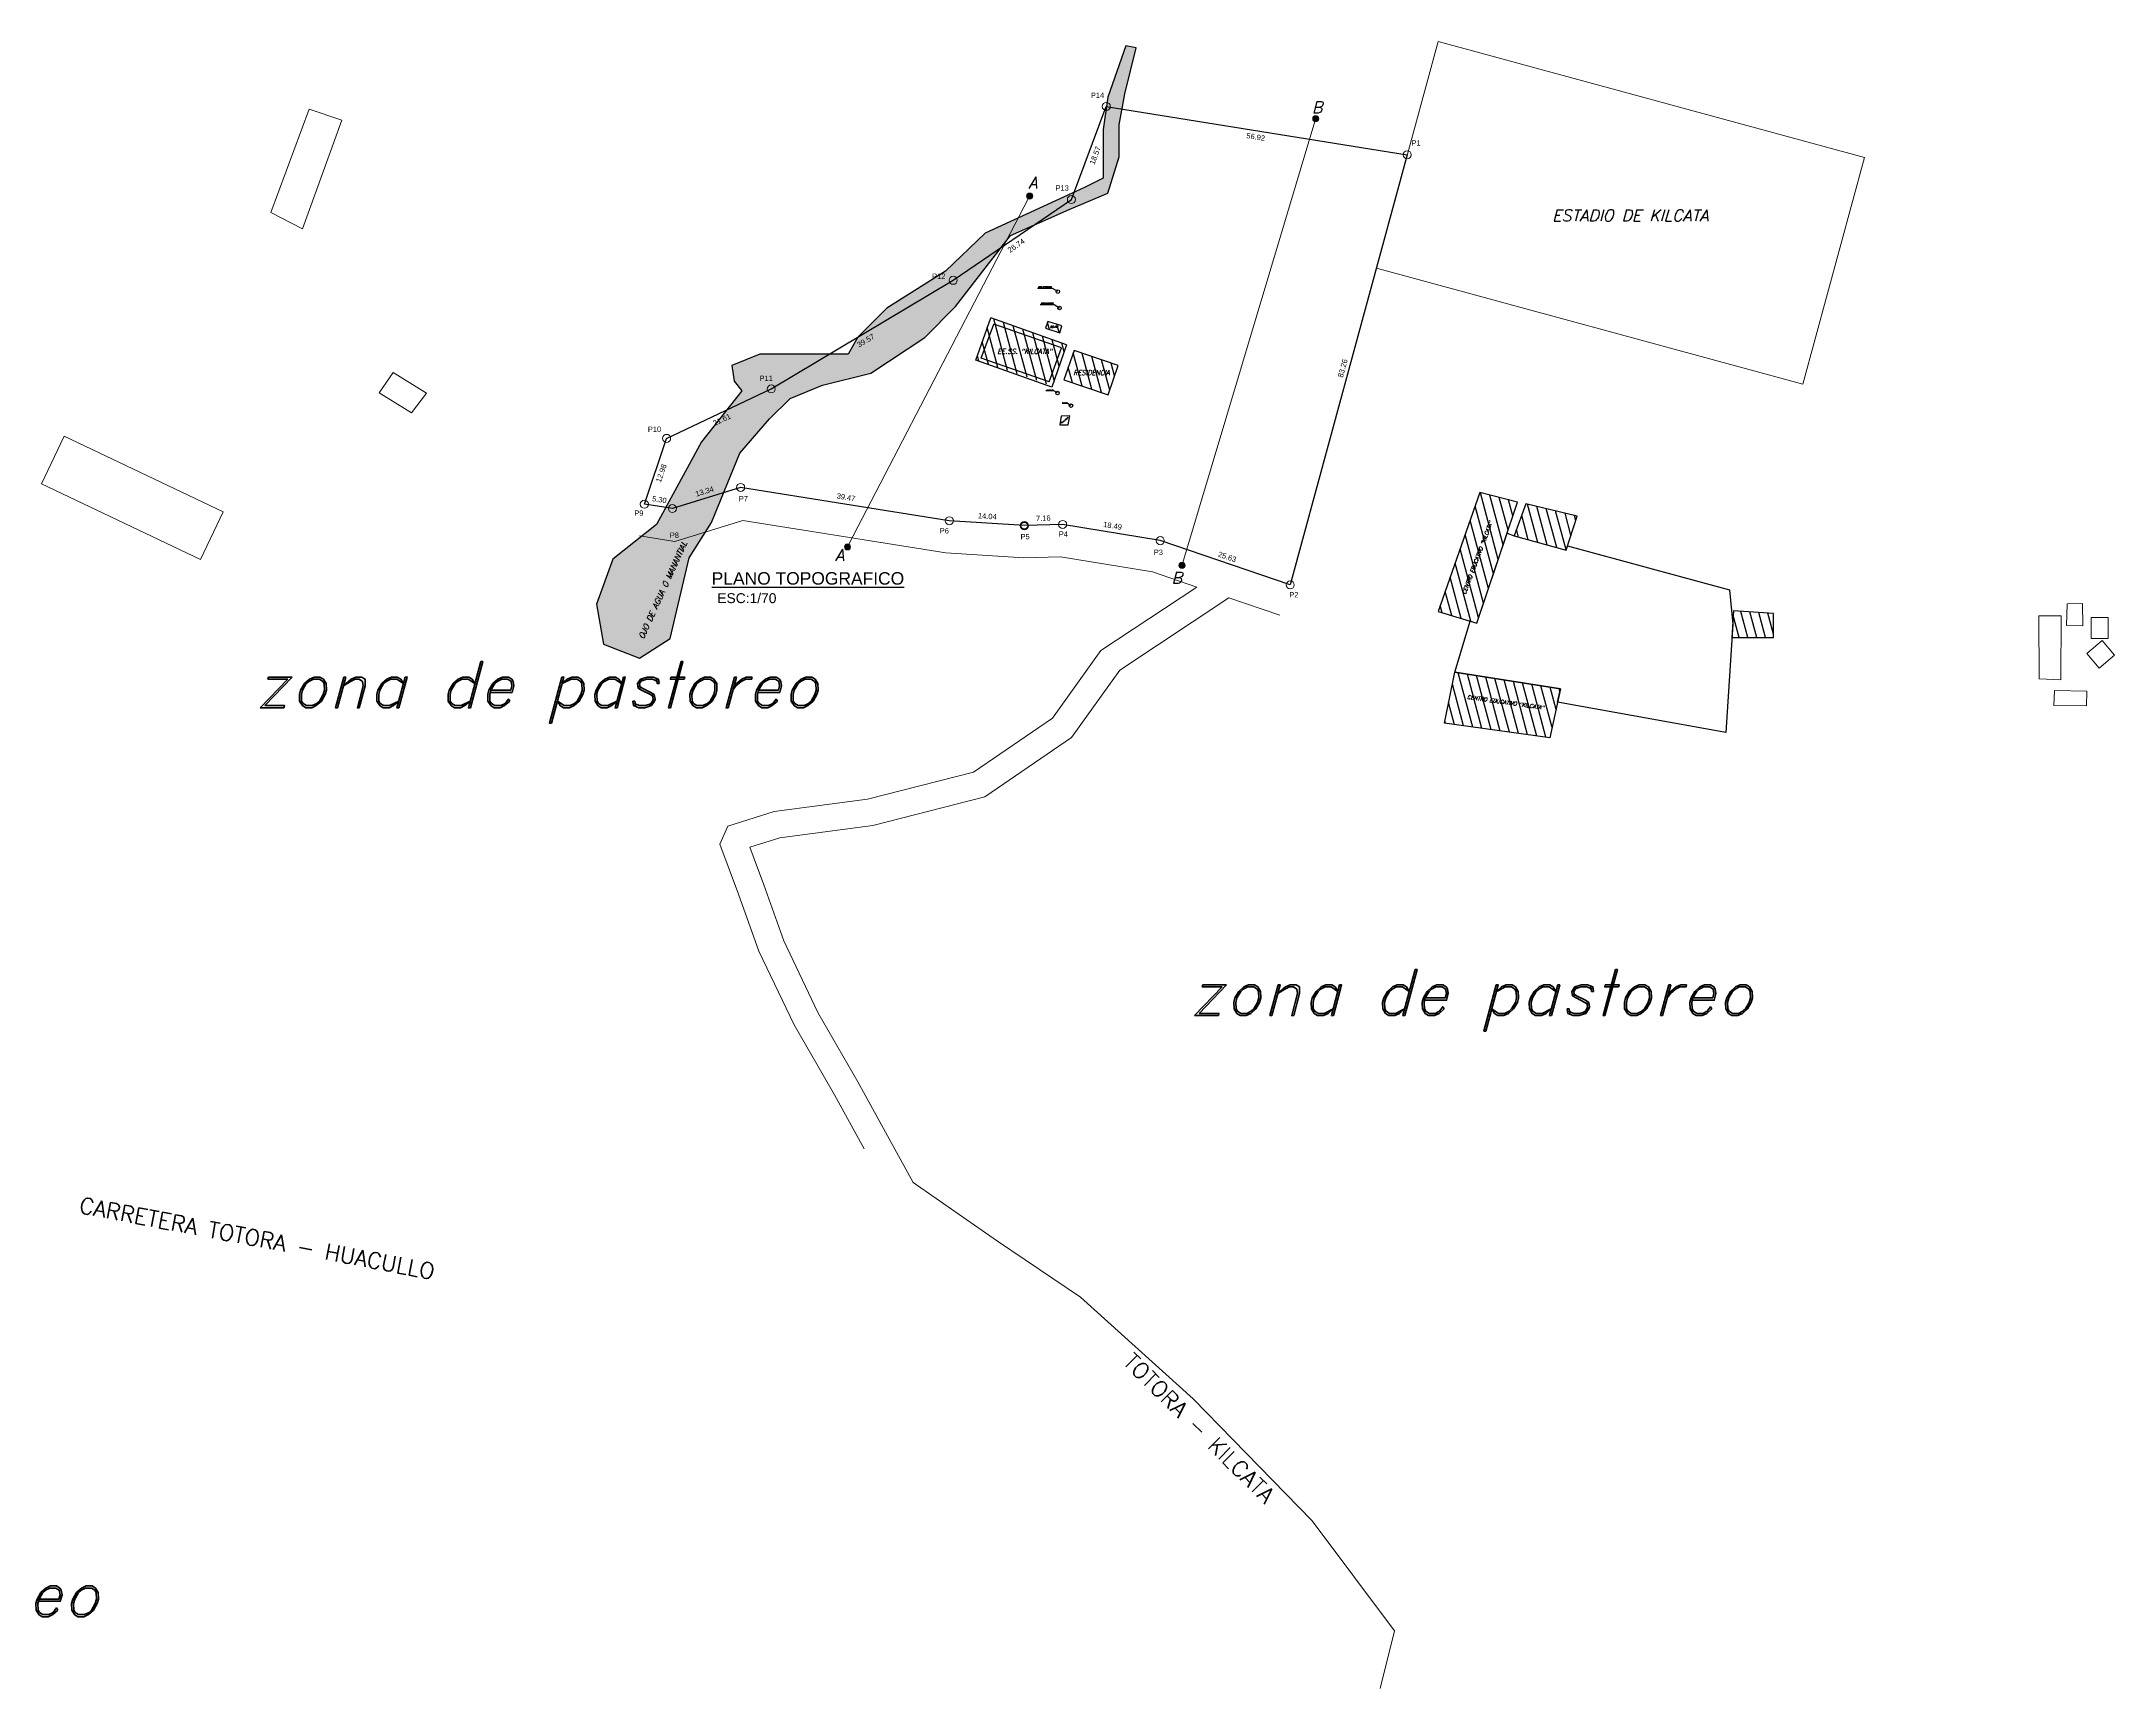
# Model space of a CAD drawing. Header units: metres. Extents: x 758904 to 760277, y 8387332 to 8388258.
# Drawn here: x 759641.1 to 760028.2, y 8387838.4 to 8388146.1 of the extents above; entities that cross this region are included whole.
import ezdxf
from ezdxf.enums import TextEntityAlignment as Align

# ---------------------------------------------------------------- set-up
doc = ezdxf.new("R2010")
doc.units = ezdxf.units.M
for name, color, linetype, lineweight in [('08', 8, 'Continuous', 20), ('COTAS', 40, 'Continuous', 5), ('CUADROS', 9, 'Continuous', 20), ('PERFIL', 150, 'Continuous', 9), ('Texto calles', 7, 'Continuous', 18)]:
    doc.layers.add(name, color=color, linetype=linetype, lineweight=lineweight)
doc.layers.add('NOMBRE', color=40, linetype='Continuous')
doc.layers.add('TEXTOS-CHICOS-03', color=3, linetype='Continuous')
doc.layers.add('TEXTOS-GRANDES-06', color=6, linetype='Continuous', lineweight=25, plot=False)
doc.styles.add('ambiente', font='romand.shx', dxfattribs={"oblique": 15})
doc.styles.add('ARIAL', font='arial.ttf')
doc.styles.add('COTAS', font='arial.ttf')
doc.styles.add('CUADROS', font='arial.ttf')
doc.styles.get("Standard").update_dxf_attribs({"font": 'simplex.shx'})
doc.dimstyles.new('GenDist', dxfattribs={"dimtxt": 1, "dimasz": 0.75, "dimexe": 0.18, "dimexo": 0.0625, "dimgap": 0.375, "dimtad": 2, "dimzin": 1, "dimdsep": 46, "dimtxsty": 'COTAS', "dimcen": 0.09, "dimse1": 1, "dimse2": 1, "dimsd1": 1, "dimsd2": 1, "dimadec": 0, "dimazin": 0, "dimtfac": 1, "dimtofl": 0, "dimtmove": 0, "dimatfit": 3, "dimfxl": 1, "dimtolj": 1, "dimtzin": 0, "dimarcsym": 0})

# ---------------------------------------------------------------- blocks, each defined once
blk = doc.blocks.new('*D57')
at = {"layer": 'Defpoints', "color": 0, "transparency": 16777216}
for p in [(759896.12, 8388124.91), (759874.01, 8388044.65), (759874.27, 8388044.58)]:
    blk.add_point(p, dxfattribs=at)
at = {"layer": 'COTAS', "color": 0, "transparency": 16777216, "insert": (759884.08, 8388085.05), "char_height": 1, "attachment_point": 5, "rotation": 74.7848, "style": 'COTAS'}
blk.add_mtext('\\A1;83.26', dxfattribs=at)
blk = doc.blocks.new('*D58')
at = {"layer": 'Defpoints', "color": 0, "transparency": 16777216}
for p in [(759850.01, 8388052.84), (759850.1, 8388053.1), (759874.27, 8388044.58)]:
    blk.add_point(p, dxfattribs=at)
at = {"layer": 'COTAS', "color": 0, "transparency": 16777216, "insert": (759862.51, 8388049.81), "char_height": 1, "attachment_point": 5, "rotation": 341.1885, "style": 'COTAS'}
blk.add_mtext('\\A1;25.63', dxfattribs=at)
blk = doc.blocks.new('*D59')
at = {"layer": 'Defpoints', "color": 0, "transparency": 16777216}
for p in [(759831.77, 8388055.86), (759831.84, 8388056.25), (759850.01, 8388052.84)]:
    blk.add_point(p, dxfattribs=at)
at = {"layer": 'COTAS', "color": 0, "transparency": 16777216, "insert": (759841.1, 8388055.62), "char_height": 1, "attachment_point": 5, "rotation": 350.5957, "style": 'COTAS'}
blk.add_mtext('\\A1;18.49', dxfattribs=at)
blk = doc.blocks.new('*D60')
at = {"layer": 'Defpoints', "color": 0, "transparency": 16777216}
for p in [(759824.61, 8388056.04), (759824.62, 8388055.64), (759831.77, 8388055.86)]:
    blk.add_point(p, dxfattribs=at)
at = {"layer": 'COTAS', "color": 0, "transparency": 16777216, "insert": (759828.16, 8388057.03), "char_height": 1, "attachment_point": 5, "rotation": 1.7505, "style": 'COTAS'}
blk.add_mtext('\\A1;7.16', dxfattribs=at)
blk = doc.blocks.new('*D61')
at = {"layer": 'Defpoints', "color": 0, "transparency": 16777216}
for p in [(759810.61, 8388056.56), (759810.63, 8388056.96), (759824.62, 8388055.64)]:
    blk.add_point(p, dxfattribs=at)
at = {"layer": 'COTAS', "color": 0, "transparency": 16777216, "insert": (759817.7, 8388057.39), "char_height": 1, "attachment_point": 5, "rotation": 356.2381, "style": 'COTAS'}
blk.add_mtext('\\A1;14.04', dxfattribs=at)
blk = doc.blocks.new('*D62')
at = {"layer": 'Defpoints', "color": 0, "transparency": 16777216}
for p in [(759771.63, 8388062.78), (759771.7, 8388063.17), (759810.61, 8388056.56)]:
    blk.add_point(p, dxfattribs=at)
at = {"layer": 'COTAS', "color": 0, "transparency": 16777216, "insert": (759791.32, 8388060.94), "char_height": 1, "attachment_point": 5, "rotation": 350.9415, "style": 'COTAS'}
blk.add_mtext('\\A1;39.47', dxfattribs=at)
blk = doc.blocks.new('*D63')
at = {"layer": 'Defpoints', "color": 0, "transparency": 16777216}
for p in [(759771.63, 8388062.78), (759758.77, 8388059.22), (759758.89, 8388058.84)]:
    blk.add_point(p, dxfattribs=at)
at = {"layer": 'COTAS', "color": 0, "transparency": 16777216, "insert": (759764.89, 8388062.03), "char_height": 1, "attachment_point": 5, "rotation": 17.1491, "style": 'COTAS'}
blk.add_mtext('\\A1;13.34', dxfattribs=at)
blk = doc.blocks.new('*D64')
at = {"layer": 'Defpoints', "color": 0, "transparency": 16777216}
for p in [(759753.65, 8388059.65), (759753.71, 8388060.04), (759758.89, 8388058.84)]:
    blk.add_point(p, dxfattribs=at)
at = {"layer": 'COTAS', "color": 0, "transparency": 16777216, "insert": (759756.46, 8388060.51), "char_height": 1, "attachment_point": 5, "rotation": 351.2091, "style": 'COTAS'}
blk.add_mtext('\\A1;5.30', dxfattribs=at)
blk = doc.blocks.new('*D65')
at = {"layer": 'Defpoints', "color": 0, "transparency": 16777216}
for p in [(759757.81, 8388071.95), (759758.06, 8388071.87), (759753.65, 8388059.65)]:
    blk.add_point(p, dxfattribs=at)
at = {"layer": 'COTAS', "color": 0, "transparency": 16777216, "insert": (759756.81, 8388065.44), "char_height": 1, "attachment_point": 5, "rotation": 71.2829, "style": 'COTAS'}
blk.add_mtext('\\A1;12.98', dxfattribs=at)
blk = doc.blocks.new('*D66')
at = {"layer": 'Defpoints', "color": 0, "transparency": 16777216}
for p in [(759777.35, 8388081.18), (759777.5, 8388080.85), (759757.81, 8388071.95)]:
    blk.add_point(p, dxfattribs=at)
at = {"layer": 'COTAS', "color": 0, "transparency": 16777216, "insert": (759768.12, 8388075.43), "char_height": 1, "attachment_point": 5, "rotation": 25.2952, "style": 'COTAS'}
blk.add_mtext('\\A1;21.61', dxfattribs=at)
blk = doc.blocks.new('*D67')
at = {"layer": 'Defpoints', "color": 0, "transparency": 16777216}
for p in [(759811.33, 8388101.47), (759811.53, 8388101.13), (759777.35, 8388081.18)]:
    blk.add_point(p, dxfattribs=at)
at = {"layer": 'COTAS', "color": 0, "transparency": 16777216, "insert": (759795, 8388090.22), "char_height": 1, "attachment_point": 5, "rotation": 30.8432, "style": 'COTAS'}
blk.add_mtext('\\A1;39.57', dxfattribs=at)
blk = doc.blocks.new('*D68')
at = {"layer": 'Defpoints', "color": 0, "transparency": 16777216}
for p in [(759833.4, 8388116.56), (759833.62, 8388116.23), (759811.33, 8388101.47)]:
    blk.add_point(p, dxfattribs=at)
at = {"layer": 'COTAS', "color": 0, "transparency": 16777216, "insert": (759823.09, 8388107.95), "char_height": 1, "attachment_point": 5, "rotation": 34.3487, "style": 'COTAS'}
blk.add_mtext('\\A1;26.74', dxfattribs=at)
blk = doc.blocks.new('*D69')
at = {"layer": 'Defpoints', "color": 0, "transparency": 16777216}
for p in [(759839.93, 8388133.94), (759840.28, 8388133.81), (759833.4, 8388116.56)]:
    blk.add_point(p, dxfattribs=at)
at = {"layer": 'COTAS', "color": 0, "transparency": 16777216, "insert": (759837.85, 8388124.8), "char_height": 1, "attachment_point": 5, "rotation": 69.4218, "style": 'COTAS'}
blk.add_mtext('\\A1;18.57', dxfattribs=at)
blk = doc.blocks.new('*D70')
at = {"layer": 'Defpoints', "color": 0, "transparency": 16777216}
for p in [(759839.93, 8388133.94), (759896.07, 8388124.61), (759896.12, 8388124.91)]:
    blk.add_point(p, dxfattribs=at)
at = {"layer": 'COTAS', "color": 0, "transparency": 16777216, "insert": (759867.83, 8388128.25), "char_height": 1, "attachment_point": 5, "rotation": 350.8688, "style": 'COTAS'}
blk.add_mtext('\\A1;56.92', dxfattribs=at)

msp = doc.modelspace()

# ---------------------------------------------------------------- hatches: boundary and pattern name
h = msp.add_hatch()
h.set_pattern_fill('AR-CONC', color=256, scale=0.03)
h.set_pattern_definition([(50, (762.3175, -17242.1004), (5.4655400699, -0.4781725662), [0.5715, -6.2865]), (355, (762.3175, -17242.1004), (-1.0573026427, 5.731705357), [0.4572, -5.029217525]), (100.4514447, (762.773, -17242.14), (4.4082374127, 5.2535325574), [0.485700264, -5.342707338]), (46.1842, (762.3175, -17240.5764), (8.132371227, -1.261269838), [0.85725, -9.42975]), (96.63555761, (762.995, -17240.6815), (7.1221240215, 7.422783738), [0.728550694, -8.014068245]), (351.18415117, (762.3175, -17240.576), (7.122124022, 7.4227837376), [0.685799012, -7.543791958]), (21, (763.0795, -17240.9574), (4.548431738, -3.0679559456), [0.5715, -6.2865]), (326, (763.0795, -17240.9574), (1.8540608504, 5.5256389837), [0.4572, -5.0292]), (71.451445, (763.4585, -17241.213), (6.4024925784, 2.4576830666), [0.485700264, -5.342698128]), (37.5, (762.3175, -17242.1004), (0.0926580975, 2.5366511662), [0, -4.96824, 0, -5.1054, 0, -5.04825]), (7.5, (762.3175, -17242.1004), (2.0045898753, 3.0054172445), [0, -2.91084, 0, -4.85394, 0, -1.92405]), (327.5, (760.6182, -17242.1004), (4.067717855, -0.1718623198), [0, -1.905, 0, -5.9436, 0, -7.8867]), (317.5, (759.8562, -17242.1004), (4.4438754416, 0.762794731), [0, -2.4765, 0, -3.94716, 0, -5.6007])])
h.paths.add_polyline_path([(759811.79, 8388096.551), (759818.361, 8388105.123), (759822.035, 8388109.816), (759832.984, 8388114.708), (759840.208, 8388117.72), (759842.304, 8388124.527), (759842.304, 8388130.511), (759843.415, 8388136.31), (759845.52, 8388144.867), (759843.559, 8388145.242), (759840.205, 8388135.693), (759839.341, 8388129.647), (759839.341, 8388124.465), (759839.341, 8388120.578), (759835.823, 8388118.789), (759817.308, 8388110.276), (759809.888, 8388103.162), (759798.959, 8388096.245), (759793.497, 8388090.824), (759791.727, 8388087.656), (759781.481, 8388087.656), (759775.248, 8388087.656), (759769.968, 8388085.529), (759770.426, 8388082.613), (759771.854, 8388080.813), (759764.299, 8388071.299), (759755.921, 8388055.855), (759747.735, 8388049.373), (759744.713, 8388041.002), (759746.03, 8388033.493), (759752.762, 8388030.915), (759758.5, 8388034.592), (759762.039, 8388049.641), (759766.165, 8388056.262), (759771.473, 8388069.175), (759777.044, 8388075.599), (759780.896, 8388079.37), (759786.95, 8388081.873), (759795.919, 8388084.149), (759806.029, 8388090.792)])
at = {"layer": 'PERFIL'}
h = msp.add_hatch(color=256, dxfattribs=at)
h.set_gradient(color1=(0, 0, 255), color2=(255, 255, 0), name='INVCYLINDER')
h.paths.add_polyline_path([(759878.481, 8388131.658, 1), (759879.621, 8388131.658, 1)])
h = msp.add_hatch(color=256, dxfattribs=at)
h.set_gradient(color1=(0, 0, 255), color2=(255, 255, 0), name='INVCYLINDER')
h.paths.add_polyline_path([(759825.035, 8388117.209, 1), (759826.175, 8388117.209, 1)])
h = msp.add_hatch(color=256, dxfattribs=at)
h.set_gradient(color1=(0, 0, 255), color2=(255, 255, 0), name='INVCYLINDER')
h.paths.add_polyline_path([(759791.024, 8388051.681, 1), (759792.164, 8388051.681, 1)])
h = msp.add_hatch(color=256, dxfattribs=at)
h.set_gradient(color1=(0, 0, 255), color2=(255, 255, 0), name='INVCYLINDER')
h.paths.add_polyline_path([(759853.494, 8388048.215, 1), (759854.634, 8388048.215, 1)])
at = {"layer": 'TEXTOS-GRANDES-06'}
h = msp.add_hatch(dxfattribs=at)
h.set_pattern_fill('ANSI31', color=256, scale=0.5, angle=60, style=0)
h.set_pattern_definition([(105, (727.4755, -17212.1954), (-1.53340724923, -0.4108752341), [])])
h.paths.add_polyline_path([(759818.343, 8388094.456), (759815.568, 8388086.546), (759816.815, 8388086.103), (759817.068, 8388086.039), (759817.876, 8388085.791), (759819.03, 8388085.421), (759820.43, 8388084.961), (759821.979, 8388084.445), (759823.574, 8388083.907), (759825.119, 8388083.379), (759826.511, 8388082.895), (759827.653, 8388082.489), (759828.445, 8388082.194), (759828.787, 8388082.042), (759829, 8388081.776), (759829.743, 8388081.512), (759832.518, 8388089.422)])
h.paths.add_polyline_path([(759818.902, 8388093.271), (759831.545, 8388088.865), (759829.224, 8388082.5), (759816.581, 8388086.906)], flags=0)
h.paths.add_polyline_path([(759818.902, 8388093.271), (759816.581, 8388086.906), (759829.224, 8388082.5), (759831.545, 8388088.865)], flags=16)
h.paths.add_polyline_path([(759833.907, 8388088.336), (759832.009, 8388082.879), (759840.259, 8388080.087), (759842.158, 8388085.544)])
h.paths.add_polyline_path([(759829.021, 8388093.791), (759828.708, 8388092.863), (759828.913, 8388092.88), (759829.261, 8388092.873), (759829.681, 8388092.835), (759830.105, 8388092.757), (759830.498, 8388092.659), (759830.859, 8388092.548), (759831.111, 8388092.434), (759831.272, 8388092.326), (759831.364, 8388092.24), (759831.405, 8388092.192), (759831.65, 8388092.986)], flags=17)
h.paths.add_polyline_path([(759831.272, 8388092.326), (759831.111, 8388092.434), (759830.859, 8388092.548), (759830.498, 8388092.659), (759830.105, 8388092.757), (759829.681, 8388092.835), (759829.261, 8388092.873), (759828.913, 8388092.88), (759828.708, 8388092.863), (759828.599, 8388092.538), (759831.243, 8388091.671), (759831.405, 8388092.192), (759831.364, 8388092.24)], flags=0)
h.paths.add_polyline_path([(759914.769, 8388054.222), (759916.734, 8388060.058), (759909.709, 8388061.812), (759901.904, 8388039.598), (759909.124, 8388037.455)])
h.paths.add_polyline_path([(759927.865, 8388057.413), (759918.308, 8388059.738), (759916.103, 8388053.743), (759925.782, 8388051.051), (759926.044, 8388051.852)])
h.paths.add_polyline_path([(759924.73, 8388025.159), (759905.023, 8388028.276), (759903.072, 8388018.728), (759922.779, 8388016)])
h.paths.add_polyline_path([(759964.534, 8388039.251), (759957.08, 8388039.716), (759956.769, 8388034.753), (759964.534, 8388034.753)])
h.paths.add_polyline_path([(759906.942, 8388041.742), (759912.553, 8388057.049), (759911.47, 8388057.822), (759905.859, 8388042.515)], flags=24)
h.paths.add_polyline_path([(759906.276, 8388023.171), (759922.432, 8388020.984), (759922.954, 8388022.208), (759906.798, 8388024.396)], flags=24)

# ---------------------------------------------------------------- linework, layer by layer
at = {"flags": 128}
for points in [[(759752.762, 8388030.915), (759758.5, 8388034.592), (759762.039, 8388049.641), (759766.165, 8388056.262), (759771.473, 8388069.175), (759777.044, 8388075.599), (759780.896, 8388079.37), (759786.95, 8388081.873), (759795.919, 8388084.149), (759806.029, 8388090.792), (759811.79, 8388096.551), (759818.361, 8388105.123), (759822.035, 8388109.816), (759832.984, 8388114.708), (759840.208, 8388117.72), (759842.304, 8388124.527), (759842.304, 8388130.511), (759843.415, 8388136.31), (759845.52, 8388144.867), (759843.559, 8388145.242), (759840.205, 8388135.693), (759839.341, 8388129.647), (759839.341, 8388124.465), (759839.341, 8388120.578), (759835.823, 8388118.789), (759817.308, 8388110.276), (759809.888, 8388103.162), (759798.959, 8388096.245), (759793.497, 8388090.824), (759791.727, 8388087.656), (759781.481, 8388087.656), (759775.248, 8388087.656), (759769.968, 8388085.529), (759770.426, 8388082.613), (759771.854, 8388080.813), (759764.299, 8388071.299), (759755.921, 8388055.855), (759747.735, 8388049.373), (759744.713, 8388041.002), (759746.03, 8388033.493)], [(759752.762, 8388030.915), (759758.5, 8388034.592), (759762.039, 8388049.641), (759766.165, 8388056.262), (759771.473, 8388069.175), (759777.044, 8388075.599), (759780.896, 8388079.37), (759786.95, 8388081.873), (759795.919, 8388084.149), (759806.029, 8388090.792), (759811.79, 8388096.551), (759818.361, 8388105.123), (759822.035, 8388109.816), (759832.984, 8388114.708), (759840.208, 8388117.72), (759842.304, 8388124.527), (759842.304, 8388130.511), (759843.415, 8388136.31), (759845.52, 8388144.867), (759843.559, 8388145.242), (759840.205, 8388135.693), (759839.341, 8388129.647), (759839.341, 8388124.465), (759839.341, 8388120.578), (759835.823, 8388118.789), (759817.308, 8388110.276), (759809.888, 8388103.162), (759798.959, 8388096.245), (759793.497, 8388090.824), (759791.727, 8388087.656), (759781.481, 8388087.656), (759775.248, 8388087.656), (759769.968, 8388085.529), (759770.426, 8388082.613), (759771.854, 8388080.813), (759764.299, 8388071.299), (759755.921, 8388055.855), (759747.735, 8388049.373), (759744.713, 8388041.002), (759746.03, 8388033.493)], [(759901.904, 8388039.598), (759909.124, 8388037.455), (759916.734, 8388060.058), (759909.709, 8388061.812)], [(759918.308, 8388059.738), (759916.103, 8388053.743), (759925.782, 8388051.051), (759927.865, 8388057.413)], [(759926.044, 8388051.852), (759956.295, 8388043.625), (759956.925, 8388037.235), (759955.652, 8388016.988), (759924.203, 8388022.682), (759924.73, 8388025.159), (759905.023, 8388028.276), (759907.859, 8388037.83), (759909.124, 8388037.455), (759909.124, 8388037.455), (759914.769, 8388054.222), (759916.103, 8388053.743), (759925.782, 8388051.051)], [(759957.08, 8388039.716), (759956.769, 8388034.753), (759964.534, 8388034.753), (759964.534, 8388039.251)], [(759905.023, 8388028.276), (759924.73, 8388025.159), (759922.779, 8388016), (759903.072, 8388018.728)]]:
    msp.add_lwpolyline(points, close=True, dxfattribs=at)
for points, elevation in [([(759896.122, 8388124.912), (759874.272, 8388044.575), (759850.009, 8388052.84), (759831.771, 8388055.861), (759824.618, 8388055.642), (759810.608, 8388056.563), (759771.634, 8388062.777), (759758.889, 8388058.844), (759753.648, 8388059.655), (759757.814, 8388071.949), (759777.348, 8388081.181), (759811.325, 8388101.47), (759833.399, 8388116.555), (759839.928, 8388133.944)], 4219.33), ([(759828.599, 8388092.538), (759831.243, 8388091.671), (759831.65, 8388092.986), (759829.021, 8388093.791)], 4221.014)]:
    msp.add_lwpolyline(points, close=True, dxfattribs=dict(at, elevation=elevation))
for points, elevation in [([(759832.518, 8388089.422), (759829.743, 8388081.512), (759815.568, 8388086.546), (759815.568, 8388086.546), (759818.343, 8388094.456)], 4220.908), ([(759816.581, 8388086.906), (759818.902, 8388093.271)], 4220.9), ([(759816.581, 8388086.906), (759818.902, 8388093.271)], 4220.9), ([(759832.518, 8388089.422), (759818.343, 8388094.456), (759818.343, 8388094.456)], 4220.896), ([(759831.545, 8388088.865), (759818.902, 8388093.271)], 4220.873), ([(759829.224, 8388082.5), (759816.581, 8388086.906)], 4220.9), ([(759829.224, 8388082.5), (759831.545, 8388088.865)], 4220.9)]:
    msp.add_lwpolyline(points, dxfattribs=dict(at, elevation=elevation))
for points, elevation in [([(759832.009, 8388082.879), (759840.259, 8388080.087), (759842.158, 8388085.544), (759833.907, 8388088.336)], 4220.766), ([(759832.834, 8388074.476), (759833.102, 8388076.132), (759831.486, 8388076.122), (759831.218, 8388074.467)], 4222.497)]:
    msp.add_lwpolyline(points, close=True, dxfattribs=dict(elevation=elevation))
for centre, radius in [((759830.871, 8388099.368, 4220.508), 0.333), ((759831.183, 8388096.296, 4220.761), 0.333), ((759830.817, 8388080.435, 4221.698), 0.333), ((759833.33, 8388078.062, 4222.3), 0.333), ((759824.618, 8388055.642, 4226), 0.655)]:
    msp.add_circle(centre, radius)
at = {"layer": '08', "lineweight": -2}
for points, elevation in [([(759830.871, 8388099.368), (759829.85, 8388099.954), (759827.08, 8388099.954)], 4220.508), ([(759831.183, 8388096.296), (759830.161, 8388096.882), (759827.589, 8388096.882)], 4220.761), ([(759830.817, 8388080.435), (759830.136, 8388080.825), (759828.643, 8388080.825)], 4221.698), ([(759833.33, 8388078.062), (759832.65, 8388078.452), (759831.664, 8388078.452)], 4222.3)]:
    msp.add_lwpolyline(points, dxfattribs=dict(at, elevation=elevation))
at = {"layer": 'COTAS'}
for centre in [(759839.928, 8388133.944, 1.5), (759896.122, 8388124.912, 1.5), (759833.399, 8388116.555, 1.5), (759811.325, 8388101.47, 1.5), (759777.348, 8388081.181, 1.5), (759757.814, 8388071.949, 1.5), (759771.634, 8388062.777, 1.5), (759753.648, 8388059.655, 1.5), (759758.889, 8388058.844, 1.5), (759810.608, 8388056.563, 1.5), (759824.618, 8388055.642, 1.5), (759831.771, 8388055.861, 1.5), (759850.009, 8388052.84, 1.5), (759874.272, 8388044.575, 1.5)]:
    msp.add_circle(centre, 0.75, dxfattribs=at)
at = {"layer": 'PERFIL'}
for p, q in [((759856.841, 8388044.174), (759838.926, 8388032.337)), ((759862.826, 8388042.136), (759842.454, 8388028.675)), ((759838.926, 8388032.337), (759829.885, 8388019.706)), ((759842.454, 8388028.675), (759833.438, 8388016.079)), ((759829.885, 8388019.706), (759815.146, 8388009.614)), ((759833.438, 8388016.079), (759817.24, 8388004.987)), ((759815.146, 8388009.614), (759795.354, 8388004.567)), ((759795.354, 8388004.567), (759777.878, 8388002.254)), ((759817.24, 8388004.987), (759796.303, 8387999.649)), ((759777.878, 8388002.254), (759769.245, 8387999.521)), ((759769.245, 8387999.521), (759767.771, 8387996.157)), ((759778.969, 8387997.355), (759773.329, 8387995.569)), ((759796.303, 8387999.649), (759778.969, 8387997.355)), ((759767.771, 8387996.157), (759771.257, 8387986.826)), ((759773.329, 8387995.569), (759775.955, 8387988.538)), ((759775.955, 8387988.538), (759779.676, 8387978.068)), ((759771.257, 8387986.826), (759775.05, 8387976.152)), ((759779.676, 8387978.068), (759786.029, 8387964.711)), ((759775.05, 8387976.152), (759781.601, 8387962.38)), ((759781.601, 8387962.38), (759789.187, 8387949.295)), ((759786.029, 8387964.711), (759793.542, 8387951.753)), ((759793.542, 8387951.753), (759803.852, 8387932.977)), ((759789.187, 8387949.295), (759794.708, 8387939.242))]:
    msp.add_line(p, q, dxfattribs=at)
at = {"layer": 'PERFIL', "flags": 128}
for points in [[(759890.362, 8388103.736), (759901.881, 8388146.088), (759981.532, 8388124.424), (759970.013, 8388082.073)], [(759691.046, 8388133.47), (759683.884, 8388114.117), (759689.782, 8388111.067), (759697.154, 8388131.366)], [(759704.095, 8388080.469), (759710.192, 8388076.716), (759712.957, 8388080.398), (759706.718, 8388084.221)], [(760019.226, 8388036.998), (760022.315, 8388036.94), (760022.257, 8388041.131), (760019.371, 8388041.015)], [(760014.102, 8388038.798), (760014.174, 8388027.06), (760018.165, 8388026.842), (760018.238, 8388038.798)], [(760016.882, 8388022.037), (760022.97, 8388021.991), (760023.062, 8388024.734), (760017.019, 8388024.871)]]:
    msp.add_lwpolyline(points, close=True, dxfattribs=at)
for points in [[(759878.887, 8388131.112), (759854.228, 8388048.761)], [(759825.343, 8388116.703), (759791.857, 8388052.187)], [(759856.841, 8388044.174), (759848.542, 8388047.001), (759831.368, 8388049.846), (759824.512, 8388049.636), (759809.937, 8388050.595), (759772.069, 8388056.632), (759759.338, 8388052.704), (759752.731, 8388053.725)], [(759872.337, 8388038.896), (759862.826, 8388042.136)], [(759803.852, 8387932.977), (759819.609, 8387922.02), (759835.096, 8387911.525), (759856.152, 8387892.535), (759878.393, 8387869.738), (759893.764, 8387849.187), (759891.076, 8387838.423)]]:
    msp.add_lwpolyline(points, dxfattribs=at)
at = {"layer": 'PERFIL'}
for points in [[(759645.298, 8388072.371), (759674.976, 8388058.204), (759670.732, 8388049.313), (759641.054, 8388063.48)], [(760023.848, 8388038.509), (760027.055, 8388038.509), (760027.055, 8388034.573), (760023.848, 8388034.573)], [(760023.054, 8388031.75), (760025.926, 8388034.167), (760028.225, 8388031.435), (760025.354, 8388029.018)]]:
    msp.add_lwpolyline(points, close=True, dxfattribs=at)
for centre in [(759879.051, 8388131.658), (759825.605, 8388117.209), (759791.594, 8388051.681), (759854.064, 8388048.215)]:
    msp.add_circle(centre, 0.57, dxfattribs=at)

# ---------------------------------------------------------------- texts
at = {"layer": 'CUADROS', "ltscale": 1.25, "style": 'CUADROS'}
for s, p in [('P14', (759838.291, 8388136.034)), ('P1', (759897.78, 8388127.13)), ('P13', (759831.683, 8388118.723)), ('P12', (759808.644, 8388102.239)), ('P11', (759776.409, 8388083.167)), ('P10', (759755.551, 8388073.656)), ('P9', (759752.624, 8388057.985)), ('P7', (759772.145, 8388060.673)), ('P8', (759759.253, 8388053.858)), ('P6', (759809.668, 8388054.681, 4226)), ('P4', (759831.907, 8388054.066)), ('P5', (759824.765, 8388053.592)), ('P3', (759849.643, 8388050.669)), ('P2', (759874.955, 8388042.73))]:
    msp.add_text(s, height=1, dxfattribs=at).set_placement(p, align=Align.MIDDLE_CENTER)
at = {"layer": 'NOMBRE', "style": 'ambiente', "oblique": 15, "text_generation_flag": 6}
for s, height, rotation, p in [('B', 2.16, 180, (759879.282, 8388133.77)), ('A', 2.16, 180, (759826.177, 8388119.725)), ('ESTADIO DE KILCATA', 2.16, 180, (759937.764, 8388113.585)), ('POZO DE DESCARGA', 0.18, 180, (759828.467, 8388100.245, 4220.508)), ('POZO BIODIGESTOR', 0.18, 180, (759828.882, 8388097.172, 4220.761)), ('SS.HH', 0.36, 180, (759830.168, 8388092.77, 2110.507)), ('EE.SS. "KILCATA"', 0.9, 180, (759824.699, 8388088.213)), ('RESIDENCIA', 0.9, 180, (759837.16, 8388084.218)), ('PUNTO DE AGUA ', 0.12, 180, (759829.458, 8388080.953, 4221.698)), ('PARA RAYO', 0.12, 180, (759832.161, 8388078.561, 4222.3)), ('PANAL SOLAR', 0.18, 220.96495, (759832.164, 8388075.316)), ('CENTRO EDUCATIVO "KILCATA"', 0.72, 249.46377, (759909.23, 8388049.65)), ('OJO DE AGUA O MANANTIAL', 1.08, 245.58834, (759757.11, 8388043.613)), ('A', 2.16, 180, (759790.098, 8388050.146)), ('B', 2.16, 180, (759853.086, 8388045.905)), ('zona de pastoreo', 8.64, 180, (759733.558, 8388025.929)), ('CENTRO EDUCATIVO "KILCATA"', 0.72, 171.8847, (759914.492, 8388022.638)), ('zona de pastoreo', 8.64, 180, (759908.068, 8387968.444)), ('zona de pastoreo', 8.64, 180, (759599.169, 8387856.155))]:
    msp.add_text(s, height=height, rotation=rotation, dxfattribs=at).set_placement(p, align=Align.MIDDLE_CENTER)
at = {"layer": 'Texto calles'}
for s, rotation, p in [('CARRETERA TOTORA - HUACULLO', 349.30349, (759647.953, 8387927.303)), ('TOTORA - KILCATA', 315.23912, (759842.866, 8387899.223))]:
    msp.add_text(s, height=3, rotation=rotation, dxfattribs=at).set_placement(p)
at = {"layer": 'TEXTOS-CHICOS-03', "style": 'ARIAL'}
msp.add_text('ESC:1/70', height=1.8455, dxfattribs=at).set_placement((759767.282, 8388041.175))
at = {"layer": 'TEXTOS-GRANDES-06', "style": 'ARIAL'}
msp.add_text('%%UPLANO TOPOGRAFICO', height=2.32761, dxfattribs=at).set_placement((759766.228, 8388044.626))

# ---------------------------------------------------------------- dimensions: what is measured, and where the dimension line sits
at = {"layer": 'COTAS'}
for p1, p2, distance, picture, middle in [((759833.399, 8388116.555), (759839.928, 8388133.944), -0.381, '*D69', (759837.85, 8388124.804)), ((759839.928, 8388133.944), (759896.122, 8388124.912), -0.31, '*D70', (759867.835, 8388128.248)), ((759896.122, 8388124.912), (759874.272, 8388044.575), -0.267, '*D57', (759884.084, 8388085.046)), ((759811.325, 8388101.47), (759833.399, 8388116.555), -0.4, '*D68', (759823.087, 8388107.952)), ((759777.348, 8388081.181), (759811.325, 8388101.47), -0.4, '*D67', (759794.995, 8388090.222)), ((759757.814, 8388071.949), (759777.348, 8388081.181), -0.368, '*D66', (759768.117, 8388075.431)), ((759753.648, 8388059.655), (759757.814, 8388071.949), -0.257, '*D65', (759756.814, 8388065.435)), ((759771.634, 8388062.777), (759758.889, 8388058.844), -0.39, '*D63', (759764.885, 8388062.029)), ((759810.608, 8388056.563), (759771.634, 8388062.777), -0.4, '*D62', (759791.323, 8388060.94)), ((759758.889, 8388058.844), (759753.648, 8388059.655), -0.39, '*D64', (759756.464, 8388060.51)), ((759824.618, 8388055.642), (759810.608, 8388056.563), -0.4, '*D61', (759817.697, 8388057.385)), ((759831.771, 8388055.861), (759824.618, 8388055.642), -0.398, '*D60', (759828.155, 8388057.035)), ((759850.009, 8388052.84), (759831.771, 8388055.861), -0.399, '*D59', (759841.1, 8388055.617)), ((759874.272, 8388044.575), (759850.009, 8388052.84), -0.274, '*D58', (759862.514, 8388049.805))]:
    dim = msp.add_aligned_dim(p1=p1, p2=p2, distance=distance, dimstyle='GenDist', dxfattribs=at)
    dim.commit()
    dim.dimension.update_dxf_attribs({"geometry": picture, "text_midpoint": middle})

doc.saveas('drawing.dxf')
